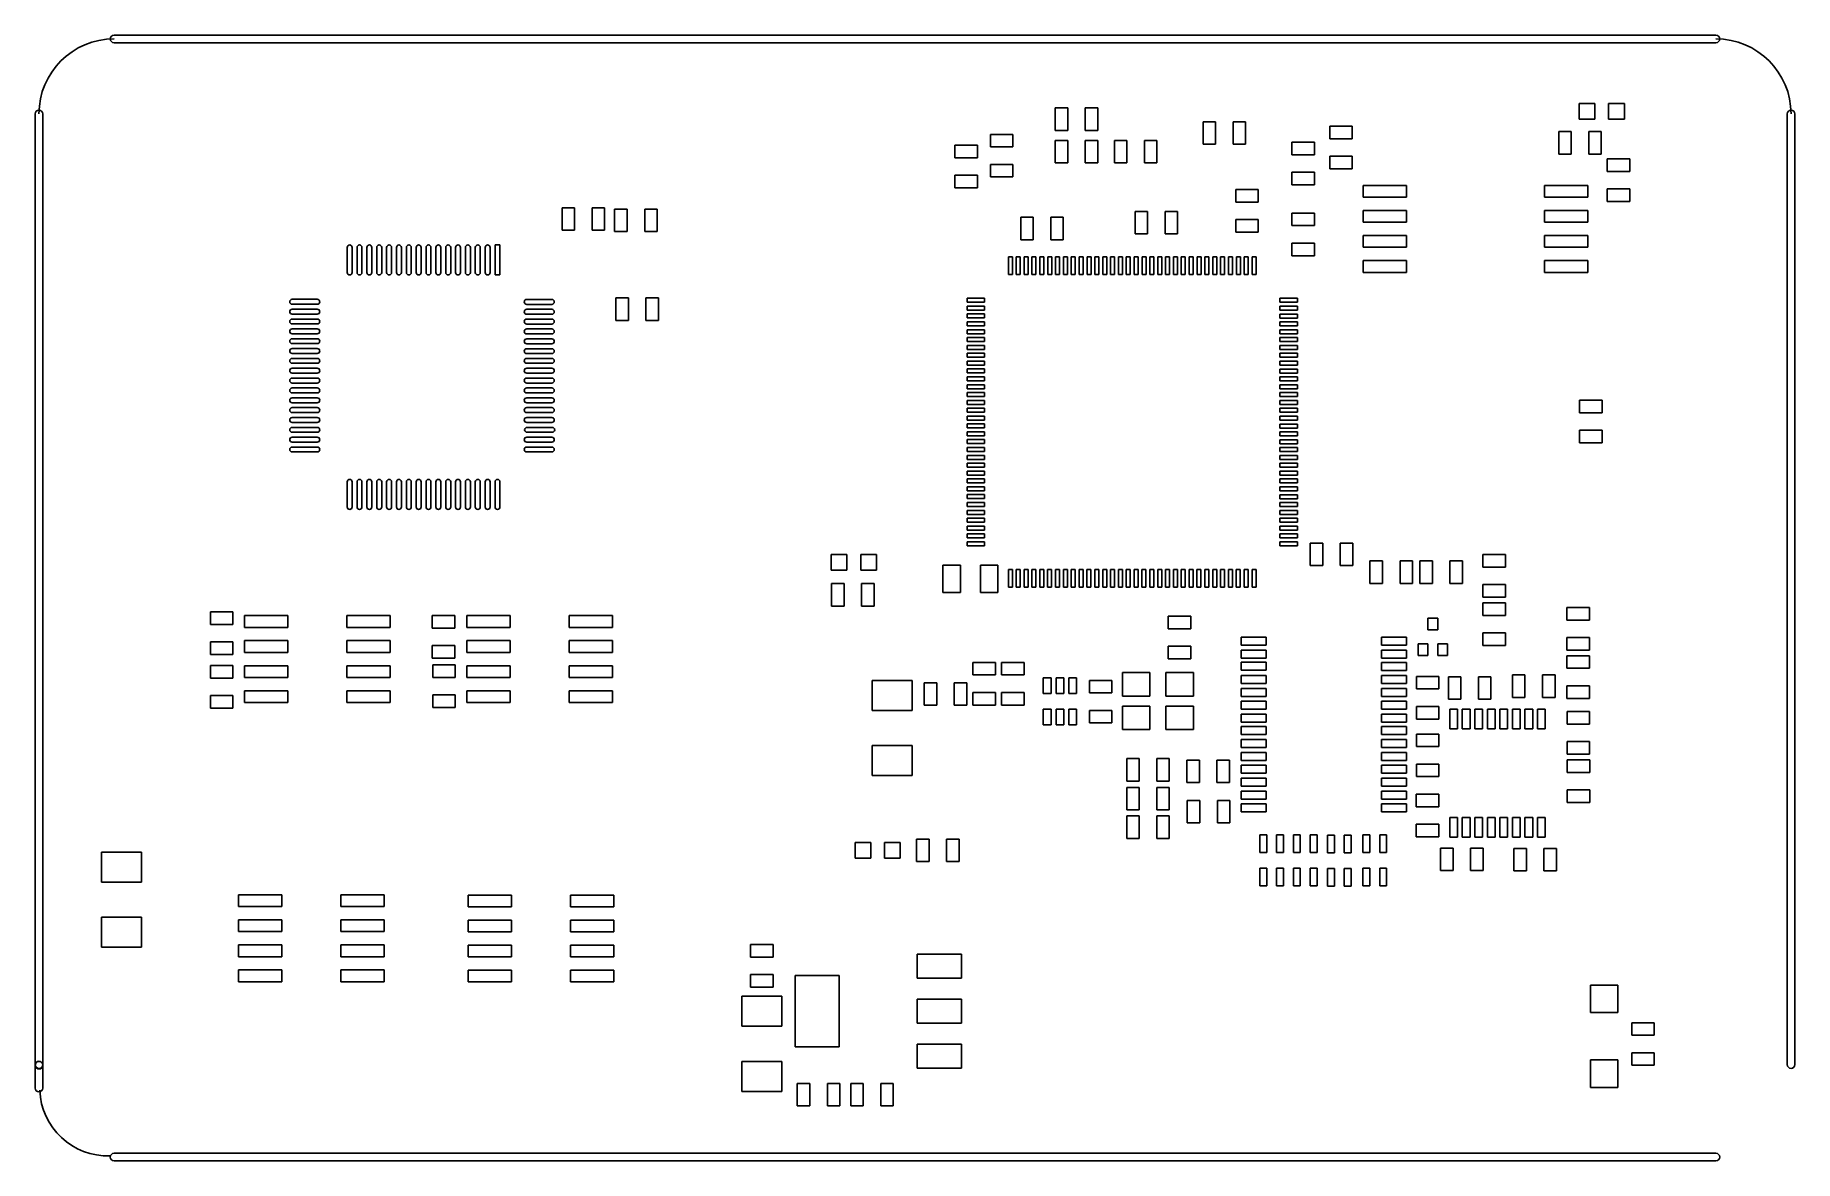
# Model space of a CAD drawing. Extents: x 32880 to 68030, y 27285 to 49782.
import ezdxf

# ---------------------------------------------------------------- set-up
doc = ezdxf.new("R2010")
doc.units = 0
doc.layers.add('BLACK', color=1, linetype='CONTINUOUS')

msp = doc.modelspace()

# ---------------------------------------------------------------- linework, layer by layer
at = {"layer": 'BLACK'}
for p, q in [((34455, 49782), (66455, 49782)), ((34455, 49632), (66455, 49632)), ((32880, 29207), (32880, 48207)), ((33030, 29207), (33030, 48207)), ((53506, 48328), (53256, 48328)), ((53256, 48328), (53256, 47878)), ((53506, 47878), (53506, 48328)), ((54106, 48328), (53856, 48328)), ((53856, 48328), (53856, 47878)), ((54106, 47878), (54106, 48328)), ((64035, 48418), (63721, 48418)), ((63721, 48418), (63721, 48104)), ((64035, 48104), (64035, 48418)), ((64625, 48418), (64311, 48418)), ((64311, 48418), (64311, 48104)), ((64625, 48104), (64625, 48418)), ((67880, 29207), (67880, 48207)), ((68030, 29207), (68030, 48207)), ((53256, 47878), (53506, 47878)), ((53856, 47878), (54106, 47878)), ((56209, 48052), (56209, 47602)), ((56459, 48052), (56209, 48052)), ((56459, 47602), (56459, 48052)), ((56809, 48052), (56809, 47602)), ((57059, 48052), (56809, 48052)), ((57059, 47602), (57059, 48052)), ((59190, 47961), (58740, 47961)), ((58740, 47961), (58740, 47711)), ((59190, 47711), (59190, 47961)), ((63565, 47856), (63315, 47856)), ((63315, 47856), (63315, 47406)), ((63565, 47406), (63565, 47856)), ((63721, 48104), (64035, 48104)), ((64165, 47856), (63915, 47856)), ((63915, 47856), (63915, 47406)), ((64165, 47406), (64165, 47856)), ((64311, 48104), (64625, 48104)), ((51701, 47583), (51251, 47583)), ((51251, 47583), (51251, 47333)), ((51701, 47333), (51701, 47583)), ((52410, 47800), (51960, 47800)), ((51960, 47800), (51960, 47550)), ((51960, 47550), (52410, 47550)), ((52410, 47550), (52410, 47800)), ((53506, 47678), (53256, 47678)), ((53256, 47678), (53256, 47228)), ((53506, 47228), (53506, 47678)), ((54106, 47678), (53856, 47678)), ((53856, 47678), (53856, 47228)), ((54106, 47228), (54106, 47678)), ((54437, 47678), (54437, 47228)), ((54687, 47678), (54437, 47678)), ((54687, 47228), (54687, 47678)), ((55037, 47678), (55037, 47228)), ((55287, 47678), (55037, 47678)), ((55287, 47228), (55287, 47678)), ((56209, 47602), (56459, 47602)), ((56809, 47602), (57059, 47602)), ((58434, 47642), (57984, 47642)), ((57984, 47642), (57984, 47392)), ((58434, 47392), (58434, 47642)), ((58740, 47711), (59190, 47711)), ((51251, 47333), (51701, 47333)), ((52410, 47200), (51960, 47200)), ((51960, 47200), (51960, 46950)), ((52410, 46950), (52410, 47200)), ((53256, 47228), (53506, 47228)), ((53856, 47228), (54106, 47228)), ((54437, 47228), (54687, 47228)), ((55037, 47228), (55287, 47228)), ((57984, 47392), (58434, 47392)), ((59190, 47361), (58740, 47361)), ((58740, 47361), (58740, 47111)), ((58740, 47111), (59190, 47111)), ((59190, 47111), (59190, 47361)), ((63315, 47406), (63565, 47406)), ((63915, 47406), (64165, 47406)), ((64733, 47308), (64283, 47308)), ((64283, 47308), (64283, 47058)), ((64733, 47058), (64733, 47308)), ((51701, 46983), (51251, 46983)), ((51251, 46983), (51251, 46733)), ((51701, 46733), (51701, 46983)), ((51960, 46950), (52410, 46950)), ((58434, 47042), (57984, 47042)), ((57984, 47042), (57984, 46792)), ((57984, 46792), (58434, 46792)), ((58434, 46792), (58434, 47042)), ((60272, 46778), (59406, 46778)), ((59406, 46778), (59406, 46542)), ((60272, 46542), (60272, 46778)), ((63894, 46778), (63028, 46778)), ((63028, 46778), (63028, 46542)), ((63894, 46542), (63894, 46778)), ((64283, 47058), (64733, 47058)), ((51251, 46733), (51701, 46733)), ((57312, 46697), (56862, 46697)), ((56862, 46697), (56862, 46447)), ((56862, 46447), (57312, 46447)), ((57312, 46447), (57312, 46697)), ((59406, 46542), (60272, 46542)), ((63028, 46542), (63894, 46542)), ((64733, 46708), (64283, 46708)), ((64283, 46708), (64283, 46458)), ((64283, 46458), (64733, 46458)), ((64733, 46458), (64733, 46708)), ((43405, 46332), (43405, 45882)), ((43655, 46332), (43405, 46332)), ((43655, 45882), (43655, 46332)), ((44005, 46332), (44005, 45882)), ((44255, 46332), (44005, 46332)), ((44255, 45882), (44255, 46332)), ((44705, 46307), (44455, 46307)), ((44455, 46307), (44455, 45857)), ((44705, 45857), (44705, 46307)), ((45305, 46307), (45055, 46307)), ((45055, 46307), (45055, 45857)), ((45305, 45857), (45305, 46307)), ((52567, 46143), (52567, 45693)), ((52817, 46143), (52567, 46143)), ((52817, 45693), (52817, 46143)), ((53167, 46143), (53167, 45693)), ((53417, 46143), (53167, 46143)), ((53417, 45693), (53417, 46143)), ((55101, 46261), (54851, 46261)), ((54851, 46261), (54851, 45811)), ((55101, 45811), (55101, 46261)), ((55701, 46261), (55451, 46261)), ((55451, 46261), (55451, 45811)), ((55701, 45811), (55701, 46261)), ((57312, 46097), (56862, 46097)), ((56862, 46097), (56862, 45847)), ((57312, 45847), (57312, 46097)), ((58434, 46225), (57984, 46225)), ((57984, 46225), (57984, 45975)), ((58434, 45975), (58434, 46225)), ((60272, 46278), (59406, 46278)), ((59406, 46278), (59406, 46042)), ((60272, 46042), (60272, 46278)), ((63894, 46278), (63028, 46278)), ((63028, 46278), (63028, 46042)), ((63894, 46042), (63894, 46278)), ((43405, 45882), (43655, 45882)), ((44005, 45882), (44255, 45882)), ((44455, 45857), (44705, 45857)), ((45055, 45857), (45305, 45857)), ((54851, 45811), (55101, 45811)), ((55451, 45811), (55701, 45811)), ((56862, 45847), (57312, 45847)), ((57984, 45975), (58434, 45975)), ((59406, 46042), (60272, 46042)), ((60272, 45778), (59406, 45778)), ((59406, 45778), (59406, 45542)), ((60272, 45542), (60272, 45778)), ((63028, 46042), (63894, 46042)), ((63894, 45778), (63028, 45778)), ((63028, 45778), (63028, 45542)), ((63894, 45542), (63894, 45778)), ((39113, 45038), (39113, 45540)), ((39211, 45038), (39211, 45540)), ((39310, 45038), (39310, 45540)), ((39408, 45038), (39408, 45540)), ((39507, 45038), (39507, 45540)), ((39605, 45038), (39605, 45540)), ((39704, 45038), (39704, 45540)), ((39802, 45038), (39802, 45540)), ((39901, 45038), (39901, 45540)), ((39999, 45038), (39999, 45540)), ((40097, 45038), (40097, 45540)), ((40195, 45038), (40195, 45540)), ((40294, 45038), (40294, 45540)), ((40392, 45038), (40392, 45540)), ((40491, 45038), (40491, 45540)), ((40589, 45038), (40589, 45540)), ((40688, 45038), (40688, 45540)), ((40786, 45038), (40786, 45540)), ((40885, 45038), (40885, 45540)), ((40983, 45038), (40983, 45540)), ((41082, 45038), (41082, 45540)), ((41180, 45038), (41180, 45540)), ((41278, 45038), (41278, 45540)), ((41376, 45038), (41376, 45540)), ((41475, 45038), (41475, 45540)), ((41573, 45038), (41573, 45540)), ((41672, 45038), (41672, 45540)), ((41770, 45038), (41770, 45540)), ((41869, 45038), (41869, 45540)), ((41967, 45038), (41967, 45540)), ((42164, 45589), (42066, 45589)), ((42066, 45589), (42066, 44989)), ((42164, 44989), (42164, 45589)), ((52401, 45350), (52321, 45350)), ((52321, 45350), (52321, 45000)), ((52401, 45000), (52401, 45350)), ((52558, 45350), (52478, 45350)), ((52478, 45350), (52478, 45000)), ((52558, 45000), (52558, 45350)), ((52567, 45693), (52817, 45693)), ((52715, 45350), (52635, 45350)), ((52635, 45350), (52635, 45000)), ((52715, 45000), (52715, 45350)), ((52872, 45350), (52792, 45350)), ((52792, 45350), (52792, 45000)), ((52872, 45000), (52872, 45350)), ((53029, 45350), (52949, 45350)), ((52949, 45350), (52949, 45000)), ((53029, 45000), (53029, 45350)), ((53186, 45350), (53106, 45350)), ((53106, 45350), (53106, 45000)), ((53167, 45693), (53417, 45693)), ((53186, 45000), (53186, 45350)), ((53343, 45350), (53263, 45350)), ((53263, 45350), (53263, 45000)), ((53343, 45000), (53343, 45350)), ((53500, 45350), (53420, 45350)), ((53420, 45350), (53420, 45000)), ((53500, 45000), (53500, 45350)), ((53657, 45350), (53577, 45350)), ((53577, 45350), (53577, 45000)), ((53657, 45000), (53657, 45350)), ((53814, 45350), (53734, 45350)), ((53734, 45350), (53734, 45000)), ((53814, 45000), (53814, 45350)), ((53971, 45350), (53891, 45350)), ((53891, 45350), (53891, 45000)), ((53971, 45000), (53971, 45350)), ((54128, 45350), (54048, 45350)), ((54048, 45350), (54048, 45000)), ((54128, 45000), (54128, 45350)), ((54285, 45350), (54205, 45350)), ((54205, 45350), (54205, 45000)), ((54285, 45000), (54285, 45350)), ((54442, 45350), (54362, 45350)), ((54362, 45350), (54362, 45000)), ((54442, 45000), (54442, 45350)), ((54599, 45350), (54519, 45350)), ((54519, 45350), (54519, 45000)), ((54599, 45000), (54599, 45350)), ((54756, 45350), (54676, 45350)), ((54676, 45350), (54676, 45000)), ((54756, 45000), (54756, 45350)), ((54913, 45350), (54833, 45350)), ((54833, 45350), (54833, 45000)), ((54913, 45000), (54913, 45350)), ((55070, 45350), (54990, 45350)), ((54990, 45350), (54990, 45000)), ((55070, 45000), (55070, 45350)), ((55227, 45350), (55147, 45350)), ((55147, 45350), (55147, 45000)), ((55227, 45000), (55227, 45350)), ((55384, 45350), (55304, 45350)), ((55304, 45350), (55304, 45000)), ((55384, 45000), (55384, 45350)), ((55541, 45350), (55461, 45350)), ((55461, 45350), (55461, 45000)), ((55541, 45000), (55541, 45350)), ((55698, 45350), (55618, 45350)), ((55618, 45350), (55618, 45000)), ((55698, 45000), (55698, 45350)), ((55855, 45350), (55775, 45350)), ((55775, 45350), (55775, 45000)), ((55855, 45000), (55855, 45350)), ((56012, 45350), (55932, 45350)), ((55932, 45350), (55932, 45000)), ((56012, 45000), (56012, 45350)), ((56169, 45350), (56089, 45350)), ((56089, 45350), (56089, 45000)), ((56169, 45000), (56169, 45350)), ((56326, 45350), (56246, 45350)), ((56246, 45350), (56246, 45000)), ((56326, 45000), (56326, 45350)), ((56483, 45350), (56403, 45350)), ((56403, 45350), (56403, 45000)), ((56483, 45000), (56483, 45350)), ((56640, 45350), (56560, 45350)), ((56560, 45350), (56560, 45000)), ((56640, 45000), (56640, 45350)), ((56797, 45350), (56717, 45350)), ((56717, 45350), (56717, 45000)), ((56797, 45000), (56797, 45350)), ((56954, 45350), (56874, 45350)), ((56874, 45350), (56874, 45000)), ((56954, 45000), (56954, 45350)), ((57111, 45350), (57031, 45350)), ((57031, 45350), (57031, 45000)), ((57111, 45000), (57111, 45350)), ((57268, 45350), (57188, 45350)), ((57188, 45350), (57188, 45000)), ((57268, 45000), (57268, 45350)), ((58434, 45625), (57984, 45625)), ((57984, 45625), (57984, 45375)), ((57984, 45375), (58434, 45375)), ((58434, 45375), (58434, 45625)), ((59406, 45542), (60272, 45542)), ((63028, 45542), (63894, 45542)), ((52321, 45000), (52401, 45000)), ((52478, 45000), (52558, 45000)), ((52635, 45000), (52715, 45000)), ((52792, 45000), (52872, 45000)), ((52949, 45000), (53029, 45000)), ((53106, 45000), (53186, 45000)), ((53263, 45000), (53343, 45000)), ((53420, 45000), (53500, 45000)), ((53577, 45000), (53657, 45000)), ((53734, 45000), (53814, 45000)), ((53891, 45000), (53971, 45000)), ((54048, 45000), (54128, 45000)), ((54205, 45000), (54285, 45000)), ((54362, 45000), (54442, 45000)), ((54519, 45000), (54599, 45000)), ((54676, 45000), (54756, 45000)), ((54833, 45000), (54913, 45000)), ((54990, 45000), (55070, 45000)), ((55147, 45000), (55227, 45000)), ((55304, 45000), (55384, 45000)), ((55461, 45000), (55541, 45000)), ((55618, 45000), (55698, 45000)), ((55775, 45000), (55855, 45000)), ((55932, 45000), (56012, 45000)), ((56089, 45000), (56169, 45000)), ((56246, 45000), (56326, 45000)), ((56403, 45000), (56483, 45000)), ((56560, 45000), (56640, 45000)), ((56717, 45000), (56797, 45000)), ((56874, 45000), (56954, 45000)), ((57031, 45000), (57111, 45000)), ((57188, 45000), (57268, 45000)), ((60272, 45278), (59406, 45278)), ((59406, 45278), (59406, 45042)), ((59406, 45042), (60272, 45042)), ((60272, 45042), (60272, 45278)), ((63894, 45278), (63028, 45278)), ((63028, 45278), (63028, 45042)), ((63028, 45042), (63894, 45042)), ((63894, 45042), (63894, 45278)), ((42066, 44989), (42164, 44989)), ((38515, 44503), (38013, 44503)), ((38515, 44405), (38013, 44405)), ((38515, 44306), (38013, 44306)), ((43201, 44500), (42699, 44500)), ((43201, 44402), (42699, 44402)), ((43201, 44303), (42699, 44303)), ((44480, 44532), (44480, 44082)), ((44730, 44532), (44480, 44532)), ((44730, 44082), (44730, 44532)), ((45080, 44532), (45080, 44082)), ((45330, 44532), (45080, 44532)), ((45330, 44082), (45330, 44532)), ((51844, 44524), (51494, 44524)), ((51494, 44524), (51494, 44444)), ((51494, 44444), (51844, 44444)), ((51844, 44367), (51494, 44367)), ((51494, 44367), (51494, 44287)), ((51844, 44444), (51844, 44524)), ((51844, 44287), (51844, 44367)), ((58094, 44523), (57744, 44523)), ((57744, 44523), (57744, 44443)), ((57744, 44443), (58094, 44443)), ((58094, 44366), (57744, 44366)), ((57744, 44366), (57744, 44286)), ((58094, 44443), (58094, 44523)), ((58094, 44286), (58094, 44366)), ((38515, 44208), (38013, 44208)), ((38515, 44109), (38013, 44109)), ((38515, 44011), (38013, 44011)), ((43201, 44205), (42699, 44205)), ((43201, 44107), (42699, 44107)), ((43201, 44009), (42699, 44009)), ((44480, 44082), (44730, 44082)), ((45080, 44082), (45330, 44082)), ((51494, 44287), (51844, 44287)), ((51844, 44210), (51494, 44210)), ((51494, 44210), (51494, 44130)), ((51494, 44130), (51844, 44130)), ((51844, 44053), (51494, 44053)), ((51494, 44053), (51494, 43973)), ((51494, 43973), (51844, 43973)), ((51844, 44130), (51844, 44210)), ((51844, 43973), (51844, 44053)), ((57744, 44286), (58094, 44286)), ((58094, 44209), (57744, 44209)), ((57744, 44209), (57744, 44129)), ((57744, 44129), (58094, 44129)), ((58094, 44052), (57744, 44052)), ((57744, 44052), (57744, 43972)), ((57744, 43972), (58094, 43972)), ((58094, 44129), (58094, 44209)), ((58094, 43972), (58094, 44052)), ((38515, 43912), (38013, 43912)), ((38515, 43814), (38013, 43814)), ((38515, 43715), (38013, 43715)), ((38515, 43617), (38013, 43617)), ((43201, 43910), (42699, 43910)), ((43201, 43812), (42699, 43812)), ((43201, 43713), (42699, 43713)), ((43201, 43615), (42699, 43615)), ((51844, 43896), (51494, 43896)), ((51494, 43896), (51494, 43816)), ((51494, 43816), (51844, 43816)), ((51844, 43739), (51494, 43739)), ((51494, 43739), (51494, 43659)), ((51494, 43659), (51844, 43659)), ((51844, 43816), (51844, 43896)), ((51844, 43659), (51844, 43739)), ((58094, 43895), (57744, 43895)), ((57744, 43895), (57744, 43815)), ((57744, 43815), (58094, 43815)), ((58094, 43738), (57744, 43738)), ((57744, 43738), (57744, 43658)), ((57744, 43658), (58094, 43658)), ((58094, 43815), (58094, 43895)), ((58094, 43658), (58094, 43738)), ((38515, 43519), (38013, 43519)), ((38515, 43421), (38013, 43421)), ((38515, 43322), (38013, 43322)), ((43201, 43516), (42699, 43516)), ((43201, 43418), (42699, 43418)), ((43201, 43322), (42699, 43322)), ((51844, 43582), (51494, 43582)), ((51494, 43582), (51494, 43502)), ((51494, 43502), (51844, 43502)), ((51844, 43425), (51494, 43425)), ((51494, 43425), (51494, 43345)), ((51494, 43345), (51844, 43345)), ((51844, 43268), (51494, 43268)), ((51494, 43268), (51494, 43188)), ((51844, 43502), (51844, 43582)), ((51844, 43345), (51844, 43425)), ((51844, 43188), (51844, 43268)), ((58094, 43581), (57744, 43581)), ((57744, 43581), (57744, 43501)), ((57744, 43501), (58094, 43501)), ((58094, 43424), (57744, 43424)), ((57744, 43424), (57744, 43344)), ((57744, 43344), (58094, 43344)), ((58094, 43267), (57744, 43267)), ((57744, 43267), (57744, 43187)), ((58094, 43501), (58094, 43581)), ((58094, 43344), (58094, 43424)), ((58094, 43187), (58094, 43267)), ((38515, 43224), (38013, 43224)), ((38515, 43125), (38013, 43125)), ((38515, 43027), (38013, 43027)), ((38515, 42928), (38013, 42928)), ((43201, 43224), (42699, 43224)), ((43201, 43125), (42699, 43125)), ((43201, 43027), (42699, 43027)), ((43201, 42928), (42699, 42928)), ((51494, 43188), (51844, 43188)), ((51844, 43111), (51494, 43111)), ((51494, 43111), (51494, 43031)), ((51494, 43031), (51844, 43031)), ((51844, 42954), (51494, 42954)), ((51494, 42954), (51494, 42874)), ((51844, 43031), (51844, 43111)), ((51844, 42874), (51844, 42954)), ((57744, 43187), (58094, 43187)), ((58094, 43110), (57744, 43110)), ((57744, 43110), (57744, 43030)), ((57744, 43030), (58094, 43030)), ((58094, 42953), (57744, 42953)), ((57744, 42953), (57744, 42873)), ((58094, 43030), (58094, 43110)), ((58094, 42873), (58094, 42953)), ((38515, 42830), (38013, 42830)), ((38515, 42731), (38013, 42731)), ((38515, 42633), (38013, 42633)), ((38515, 42534), (38013, 42534)), ((43201, 42830), (42699, 42830)), ((43201, 42731), (42699, 42731)), ((43201, 42633), (42699, 42633)), ((43201, 42534), (42699, 42534)), ((51494, 42874), (51844, 42874)), ((51844, 42797), (51494, 42797)), ((51494, 42797), (51494, 42717)), ((51494, 42717), (51844, 42717)), ((51844, 42640), (51494, 42640)), ((51494, 42640), (51494, 42560)), ((51494, 42560), (51844, 42560)), ((51844, 42717), (51844, 42797)), ((51844, 42560), (51844, 42640)), ((57744, 42873), (58094, 42873)), ((58094, 42796), (57744, 42796)), ((57744, 42796), (57744, 42716)), ((57744, 42716), (58094, 42716)), ((58094, 42639), (57744, 42639)), ((57744, 42639), (57744, 42559)), ((57744, 42559), (58094, 42559)), ((58094, 42716), (58094, 42796)), ((58094, 42559), (58094, 42639)), ((38515, 42436), (38013, 42436)), ((38515, 42338), (38013, 42338)), ((38515, 42240), (38013, 42240)), ((43201, 42436), (42699, 42436)), ((43201, 42338), (42699, 42338)), ((43201, 42240), (42699, 42240)), ((51844, 42483), (51494, 42483)), ((51494, 42483), (51494, 42403)), ((51494, 42403), (51844, 42403)), ((51844, 42326), (51494, 42326)), ((51494, 42326), (51494, 42246)), ((51494, 42246), (51844, 42246)), ((51844, 42403), (51844, 42483)), ((51844, 42246), (51844, 42326)), ((58094, 42482), (57744, 42482)), ((57744, 42482), (57744, 42402)), ((57744, 42402), (58094, 42402)), ((58094, 42325), (57744, 42325)), ((57744, 42325), (57744, 42245)), ((57744, 42245), (58094, 42245)), ((58094, 42402), (58094, 42482)), ((58094, 42245), (58094, 42325)), ((64182, 42485), (63732, 42485)), ((63732, 42485), (63732, 42235)), ((63732, 42235), (64182, 42235)), ((64182, 42235), (64182, 42485)), ((38515, 42141), (38013, 42141)), ((38515, 42043), (38013, 42043)), ((38515, 41944), (38013, 41944)), ((38515, 41846), (38013, 41846)), ((43201, 42141), (42699, 42141)), ((43201, 42043), (42699, 42043)), ((43208, 41944), (42706, 41944)), ((43208, 41846), (42706, 41846)), ((51844, 42169), (51494, 42169)), ((51494, 42169), (51494, 42089)), ((51494, 42089), (51844, 42089)), ((51844, 42012), (51494, 42012)), ((51494, 42012), (51494, 41932)), ((51494, 41932), (51844, 41932)), ((51844, 41855), (51494, 41855)), ((51494, 41855), (51494, 41775)), ((51844, 42089), (51844, 42169)), ((51844, 41932), (51844, 42012)), ((51844, 41775), (51844, 41855)), ((58094, 42168), (57744, 42168)), ((57744, 42168), (57744, 42088)), ((57744, 42088), (58094, 42088)), ((58094, 42011), (57744, 42011)), ((57744, 42011), (57744, 41931)), ((57744, 41931), (58094, 41931)), ((58094, 41854), (57744, 41854)), ((57744, 41854), (57744, 41774)), ((58094, 42088), (58094, 42168)), ((58094, 41931), (58094, 42011)), ((58094, 41774), (58094, 41854)), ((64182, 41885), (63732, 41885)), ((63732, 41885), (63732, 41635)), ((64182, 41635), (64182, 41885)), ((38515, 41747), (38013, 41747)), ((38515, 41649), (38013, 41649)), ((38515, 41550), (38013, 41550)), ((43201, 41747), (42699, 41747)), ((43201, 41649), (42699, 41649)), ((43201, 41550), (42699, 41550)), ((51494, 41775), (51844, 41775)), ((51844, 41698), (51494, 41698)), ((51494, 41698), (51494, 41618)), ((51494, 41618), (51844, 41618)), ((51844, 41541), (51494, 41541)), ((51494, 41541), (51494, 41461)), ((51844, 41618), (51844, 41698)), ((51844, 41461), (51844, 41541)), ((57744, 41774), (58094, 41774)), ((58094, 41697), (57744, 41697)), ((57744, 41697), (57744, 41617)), ((57744, 41617), (58094, 41617)), ((58094, 41540), (57744, 41540)), ((57744, 41540), (57744, 41460)), ((58094, 41617), (58094, 41697)), ((58094, 41460), (58094, 41540)), ((63732, 41635), (64182, 41635)), ((38515, 41452), (38013, 41452)), ((43201, 41452), (42699, 41452)), ((51494, 41461), (51844, 41461)), ((51844, 41384), (51494, 41384)), ((51494, 41384), (51494, 41304)), ((51494, 41304), (51844, 41304)), ((51844, 41227), (51494, 41227)), ((51494, 41227), (51494, 41147)), ((51494, 41147), (51844, 41147)), ((51844, 41304), (51844, 41384)), ((51844, 41147), (51844, 41227)), ((57744, 41460), (58094, 41460)), ((58094, 41383), (57744, 41383)), ((57744, 41383), (57744, 41303)), ((57744, 41303), (58094, 41303)), ((58094, 41226), (57744, 41226)), ((57744, 41226), (57744, 41146)), ((57744, 41146), (58094, 41146)), ((58094, 41303), (58094, 41383)), ((58094, 41146), (58094, 41226)), ((39113, 40352), (39113, 40854)), ((39211, 40352), (39211, 40854)), ((39310, 40352), (39310, 40854)), ((39408, 40352), (39408, 40854)), ((39507, 40352), (39507, 40854)), ((39605, 40352), (39605, 40854)), ((39704, 40352), (39704, 40854)), ((39802, 40352), (39802, 40854)), ((39901, 40352), (39901, 40854)), ((39999, 40352), (39999, 40854)), ((40097, 40352), (40097, 40854)), ((40195, 40352), (40195, 40854)), ((40294, 40352), (40294, 40854)), ((40392, 40352), (40392, 40854)), ((40491, 40352), (40491, 40854)), ((40589, 40352), (40589, 40854)), ((40688, 40352), (40688, 40854)), ((40786, 40352), (40786, 40854)), ((40885, 40352), (40885, 40854)), ((40983, 40352), (40983, 40854)), ((41082, 40352), (41082, 40854)), ((41180, 40352), (41180, 40854)), ((41278, 40352), (41278, 40854)), ((41376, 40352), (41376, 40854)), ((41475, 40352), (41475, 40854)), ((41573, 40352), (41573, 40854)), ((41672, 40352), (41672, 40854)), ((41770, 40352), (41770, 40854)), ((41869, 40352), (41869, 40854)), ((41967, 40352), (41967, 40854)), ((42066, 40352), (42066, 40854)), ((42164, 40352), (42164, 40854)), ((51844, 41070), (51494, 41070)), ((51494, 41070), (51494, 40990)), ((51494, 40990), (51844, 40990)), ((51844, 40913), (51494, 40913)), ((51494, 40913), (51494, 40833)), ((51494, 40833), (51844, 40833)), ((51844, 40990), (51844, 41070)), ((51844, 40833), (51844, 40913)), ((58094, 41069), (57744, 41069)), ((57744, 41069), (57744, 40989)), ((57744, 40989), (58094, 40989)), ((58094, 40912), (57744, 40912)), ((57744, 40912), (57744, 40832)), ((57744, 40832), (58094, 40832)), ((58094, 40989), (58094, 41069)), ((58094, 40832), (58094, 40912)), ((51844, 40756), (51494, 40756)), ((51494, 40756), (51494, 40676)), ((51494, 40676), (51844, 40676)), ((51844, 40599), (51494, 40599)), ((51494, 40599), (51494, 40519)), ((51494, 40519), (51844, 40519)), ((51844, 40442), (51494, 40442)), ((51494, 40442), (51494, 40362)), ((51844, 40676), (51844, 40756)), ((51844, 40519), (51844, 40599)), ((51844, 40362), (51844, 40442)), ((58094, 40755), (57744, 40755)), ((57744, 40755), (57744, 40675)), ((57744, 40675), (58094, 40675)), ((58094, 40598), (57744, 40598)), ((57744, 40598), (57744, 40518)), ((57744, 40518), (58094, 40518)), ((58094, 40441), (57744, 40441)), ((57744, 40441), (57744, 40361)), ((58094, 40675), (58094, 40755)), ((58094, 40518), (58094, 40598)), ((58094, 40361), (58094, 40441)), ((51494, 40362), (51844, 40362)), ((51844, 40285), (51494, 40285)), ((51494, 40285), (51494, 40205)), ((51494, 40205), (51844, 40205)), ((51844, 40128), (51494, 40128)), ((51494, 40128), (51494, 40048)), ((51844, 40205), (51844, 40285)), ((51844, 40048), (51844, 40128)), ((57744, 40361), (58094, 40361)), ((58094, 40284), (57744, 40284)), ((57744, 40284), (57744, 40204)), ((57744, 40204), (58094, 40204)), ((58094, 40127), (57744, 40127)), ((57744, 40127), (57744, 40047)), ((58094, 40204), (58094, 40284)), ((58094, 40047), (58094, 40127)), ((51494, 40048), (51844, 40048)), ((51844, 39971), (51494, 39971)), ((51494, 39971), (51494, 39891)), ((51494, 39891), (51844, 39891)), ((51844, 39814), (51494, 39814)), ((51494, 39814), (51494, 39734)), ((51494, 39734), (51844, 39734)), ((51844, 39891), (51844, 39971)), ((51844, 39734), (51844, 39814)), ((57744, 40047), (58094, 40047)), ((58094, 39970), (57744, 39970)), ((57744, 39970), (57744, 39890)), ((57744, 39890), (58094, 39890)), ((58094, 39813), (57744, 39813)), ((57744, 39813), (57744, 39733)), ((57744, 39733), (58094, 39733)), ((58094, 39890), (58094, 39970)), ((58094, 39733), (58094, 39813)), ((48780, 39402), (48780, 39088)), ((49094, 39402), (48780, 39402)), ((49094, 39088), (49094, 39402)), ((49370, 39402), (49370, 39088)), ((49684, 39402), (49370, 39402)), ((49684, 39088), (49684, 39402)), ((51844, 39657), (51494, 39657)), ((51494, 39657), (51494, 39577)), ((51494, 39577), (51844, 39577)), ((51844, 39577), (51844, 39657)), ((58094, 39656), (57744, 39656)), ((57744, 39656), (57744, 39576)), ((57744, 39576), (58094, 39576)), ((58094, 39576), (58094, 39656)), ((58351, 39631), (58351, 39181)), ((58601, 39631), (58351, 39631)), ((58601, 39181), (58601, 39631)), ((58951, 39631), (58951, 39181)), ((59201, 39631), (58951, 39631)), ((59201, 39181), (59201, 39631)), ((62250, 39402), (61800, 39402)), ((61800, 39402), (61800, 39152)), ((62250, 39152), (62250, 39402)), ((48780, 39088), (49094, 39088)), ((49370, 39088), (49684, 39088)), ((51363, 39193), (51013, 39193)), ((51013, 39193), (51013, 38643)), ((51363, 38643), (51363, 39193)), ((52113, 39193), (51763, 39193)), ((51763, 39193), (51763, 38643)), ((52113, 38643), (52113, 39193)), ((52400, 39100), (52320, 39100)), ((52320, 39100), (52320, 38750)), ((52400, 38750), (52400, 39100)), ((52557, 39100), (52477, 39100)), ((52477, 39100), (52477, 38750)), ((52557, 38750), (52557, 39100)), ((52714, 39100), (52634, 39100)), ((52634, 39100), (52634, 38750)), ((52714, 38750), (52714, 39100)), ((52871, 39100), (52791, 39100)), ((52791, 39100), (52791, 38750)), ((52871, 38750), (52871, 39100)), ((53028, 39100), (52948, 39100)), ((52948, 39100), (52948, 38750)), ((53028, 38750), (53028, 39100)), ((53185, 39100), (53105, 39100)), ((53105, 39100), (53105, 38750)), ((53185, 38750), (53185, 39100)), ((53342, 39100), (53262, 39100)), ((53262, 39100), (53262, 38750)), ((53342, 38750), (53342, 39100)), ((53499, 39100), (53419, 39100)), ((53419, 39100), (53419, 38750)), ((53499, 38750), (53499, 39100)), ((53656, 39100), (53576, 39100)), ((53576, 39100), (53576, 38750)), ((53656, 38750), (53656, 39100)), ((53813, 39100), (53733, 39100)), ((53733, 39100), (53733, 38750)), ((53813, 38750), (53813, 39100)), ((53970, 39100), (53890, 39100)), ((53890, 39100), (53890, 38750)), ((53970, 38750), (53970, 39100)), ((54127, 39100), (54047, 39100)), ((54047, 39100), (54047, 38750)), ((54127, 38750), (54127, 39100)), ((54284, 39100), (54204, 39100)), ((54204, 39100), (54204, 38750)), ((54284, 38750), (54284, 39100)), ((54441, 39100), (54361, 39100)), ((54361, 39100), (54361, 38750)), ((54441, 38750), (54441, 39100)), ((54598, 39100), (54518, 39100)), ((54518, 39100), (54518, 38750)), ((54598, 38750), (54598, 39100)), ((54755, 39100), (54675, 39100)), ((54675, 39100), (54675, 38750)), ((54755, 38750), (54755, 39100)), ((54912, 39100), (54832, 39100)), ((54832, 39100), (54832, 38750)), ((54912, 38750), (54912, 39100)), ((55069, 39100), (54989, 39100)), ((54989, 39100), (54989, 38750)), ((55069, 38750), (55069, 39100)), ((55226, 39100), (55146, 39100)), ((55146, 39100), (55146, 38750)), ((55226, 38750), (55226, 39100)), ((55383, 39100), (55303, 39100)), ((55303, 39100), (55303, 38750)), ((55383, 38750), (55383, 39100)), ((55540, 39100), (55460, 39100)), ((55460, 39100), (55460, 38750)), ((55540, 38750), (55540, 39100)), ((55697, 39100), (55617, 39100)), ((55617, 39100), (55617, 38750)), ((55697, 38750), (55697, 39100)), ((55854, 39100), (55774, 39100)), ((55774, 39100), (55774, 38750)), ((55854, 38750), (55854, 39100)), ((56011, 39100), (55931, 39100)), ((55931, 39100), (55931, 38750)), ((56011, 38750), (56011, 39100)), ((56168, 39100), (56088, 39100)), ((56088, 39100), (56088, 38750)), ((56168, 38750), (56168, 39100)), ((56325, 39100), (56245, 39100)), ((56245, 39100), (56245, 38750)), ((56325, 38750), (56325, 39100)), ((56482, 39100), (56402, 39100)), ((56402, 39100), (56402, 38750)), ((56482, 38750), (56482, 39100)), ((56639, 39100), (56559, 39100)), ((56559, 39100), (56559, 38750)), ((56639, 38750), (56639, 39100)), ((56796, 39100), (56716, 39100)), ((56716, 39100), (56716, 38750)), ((56796, 38750), (56796, 39100)), ((56953, 39100), (56873, 39100)), ((56873, 39100), (56873, 38750)), ((56953, 38750), (56953, 39100)), ((57110, 39100), (57030, 39100)), ((57030, 39100), (57030, 38750)), ((57110, 38750), (57110, 39100)), ((57267, 39100), (57187, 39100)), ((57187, 39100), (57187, 38750)), ((57267, 38750), (57267, 39100)), ((58351, 39181), (58601, 39181)), ((58951, 39181), (59201, 39181)), ((59794, 39273), (59544, 39273)), ((59544, 39273), (59544, 38823)), ((59794, 38823), (59794, 39273)), ((60394, 39273), (60144, 39273)), ((60144, 39273), (60144, 38823)), ((60394, 38823), (60394, 39273)), ((60790, 39273), (60540, 39273)), ((60540, 39273), (60540, 38823)), ((60790, 38823), (60790, 39273)), ((61390, 39273), (61140, 39273)), ((61140, 39273), (61140, 38823)), ((61390, 38823), (61390, 39273)), ((61800, 39152), (62250, 39152)), ((48788, 38820), (48788, 38370)), ((49038, 38820), (48788, 38820)), ((49038, 38370), (49038, 38820)), ((49388, 38820), (49388, 38370)), ((49638, 38820), (49388, 38820)), ((49638, 38370), (49638, 38820)), ((52320, 38750), (52400, 38750)), ((52477, 38750), (52557, 38750)), ((52634, 38750), (52714, 38750)), ((52791, 38750), (52871, 38750)), ((52948, 38750), (53028, 38750)), ((53105, 38750), (53185, 38750)), ((53262, 38750), (53342, 38750)), ((53419, 38750), (53499, 38750)), ((53576, 38750), (53656, 38750)), ((53733, 38750), (53813, 38750)), ((53890, 38750), (53970, 38750)), ((54047, 38750), (54127, 38750)), ((54204, 38750), (54284, 38750)), ((54361, 38750), (54441, 38750)), ((54518, 38750), (54598, 38750)), ((54675, 38750), (54755, 38750)), ((54832, 38750), (54912, 38750)), ((54989, 38750), (55069, 38750)), ((55146, 38750), (55226, 38750)), ((55303, 38750), (55383, 38750)), ((55460, 38750), (55540, 38750)), ((55617, 38750), (55697, 38750)), ((55774, 38750), (55854, 38750)), ((55931, 38750), (56011, 38750)), ((56088, 38750), (56168, 38750)), ((56245, 38750), (56325, 38750)), ((56402, 38750), (56482, 38750)), ((56559, 38750), (56639, 38750)), ((56716, 38750), (56796, 38750)), ((56873, 38750), (56953, 38750)), ((57030, 38750), (57110, 38750)), ((57187, 38750), (57267, 38750)), ((59544, 38823), (59794, 38823)), ((60144, 38823), (60394, 38823)), ((60540, 38823), (60790, 38823)), ((61140, 38823), (61390, 38823)), ((62250, 38802), (61800, 38802)), ((61800, 38802), (61800, 38552)), ((62250, 38552), (62250, 38802)), ((48788, 38370), (49038, 38370)), ((49388, 38370), (49638, 38370)), ((51013, 38643), (51363, 38643)), ((51763, 38643), (52113, 38643)), ((61800, 38552), (62250, 38552)), ((62250, 38434), (61800, 38434)), ((61800, 38434), (61800, 38184)), ((62250, 38184), (62250, 38434)), ((63929, 38343), (63479, 38343)), ((63479, 38343), (63479, 38093)), ((63929, 38093), (63929, 38343)), ((36830, 38257), (36380, 38257)), ((36380, 38257), (36380, 38007)), ((36380, 38007), (36830, 38007)), ((36830, 38007), (36830, 38257)), ((37927, 38181), (37061, 38181)), ((37061, 38181), (37061, 37945)), ((37927, 37945), (37927, 38181)), ((39973, 38181), (39107, 38181)), ((39107, 38181), (39107, 37945)), ((39973, 37945), (39973, 38181)), ((41263, 38183), (40813, 38183)), ((40813, 38183), (40813, 37933)), ((41263, 37933), (41263, 38183)), ((42369, 38181), (41503, 38181)), ((41503, 38181), (41503, 37945)), ((42369, 37945), (42369, 38181)), ((44415, 38181), (43549, 38181)), ((43549, 38181), (43549, 37945)), ((44415, 37945), (44415, 38181)), ((55965, 38170), (55515, 38170)), ((55515, 38170), (55515, 37920)), ((55965, 37920), (55965, 38170)), ((60701, 38130), (60701, 37894)), ((60897, 38130), (60701, 38130)), ((60897, 37894), (60897, 38130)), ((61800, 38184), (62250, 38184)), ((63479, 38093), (63929, 38093)), ((36830, 37657), (36380, 37657)), ((36380, 37657), (36380, 37407)), ((36830, 37407), (36830, 37657)), ((37061, 37945), (37927, 37945)), ((37927, 37681), (37061, 37681)), ((37061, 37681), (37061, 37445)), ((37927, 37445), (37927, 37681)), ((39107, 37945), (39973, 37945)), ((39973, 37681), (39107, 37681)), ((39107, 37681), (39107, 37445)), ((39973, 37445), (39973, 37681)), ((40813, 37933), (41263, 37933)), ((41503, 37945), (42369, 37945)), ((42369, 37681), (41503, 37681)), ((41503, 37681), (41503, 37445)), ((42369, 37445), (42369, 37681)), ((43549, 37945), (44415, 37945)), ((44415, 37681), (43549, 37681)), ((43549, 37681), (43549, 37445)), ((44415, 37445), (44415, 37681)), ((55515, 37920), (55965, 37920)), ((57472, 37753), (56972, 37753)), ((56972, 37753), (56972, 37593)), ((57472, 37593), (57472, 37753)), ((60272, 37753), (59772, 37753)), ((59772, 37753), (59772, 37593)), ((60272, 37593), (60272, 37753)), ((60505, 37620), (60505, 37384)), ((60701, 37620), (60505, 37620)), ((60701, 37894), (60897, 37894)), ((60701, 37384), (60701, 37620)), ((60897, 37620), (60897, 37384)), ((61093, 37620), (60897, 37620)), ((61093, 37384), (61093, 37620)), ((62250, 37834), (61800, 37834)), ((61800, 37834), (61800, 37584)), ((62250, 37584), (62250, 37834)), ((63929, 37743), (63479, 37743)), ((63479, 37743), (63479, 37493)), ((63929, 37493), (63929, 37743)), ((36380, 37407), (36830, 37407)), ((37061, 37445), (37927, 37445)), ((39107, 37445), (39973, 37445)), ((41263, 37583), (40813, 37583)), ((40813, 37583), (40813, 37333)), ((40813, 37333), (41263, 37333)), ((41263, 37333), (41263, 37583)), ((41503, 37445), (42369, 37445)), ((43549, 37445), (44415, 37445)), ((55965, 37570), (55515, 37570)), ((55515, 37570), (55515, 37320)), ((55515, 37320), (55965, 37320)), ((55965, 37320), (55965, 37570)), ((56972, 37593), (57472, 37593)), ((57472, 37493), (56972, 37493)), ((56972, 37493), (56972, 37333)), ((56972, 37333), (57472, 37333)), ((57472, 37333), (57472, 37493)), ((59772, 37593), (60272, 37593)), ((60272, 37493), (59772, 37493)), ((59772, 37493), (59772, 37333)), ((59772, 37333), (60272, 37333)), ((60272, 37333), (60272, 37493)), ((60505, 37384), (60701, 37384)), ((60897, 37384), (61093, 37384)), ((61800, 37584), (62250, 37584)), ((63479, 37493), (63929, 37493)), ((63929, 37378), (63479, 37378)), ((63479, 37378), (63479, 37128)), ((63929, 37128), (63929, 37378)), ((36830, 37182), (36380, 37182)), ((36380, 37182), (36380, 36932)), ((36380, 36932), (36830, 36932)), ((36830, 36932), (36830, 37182)), ((37927, 37181), (37061, 37181)), ((37061, 37181), (37061, 36945)), ((37061, 36945), (37927, 36945)), ((37927, 36945), (37927, 37181)), ((39973, 37181), (39107, 37181)), ((39107, 37181), (39107, 36945)), ((39107, 36945), (39973, 36945)), ((39973, 36945), (39973, 37181)), ((41271, 37195), (40821, 37195)), ((40821, 37195), (40821, 36945)), ((40821, 36945), (41271, 36945)), ((41271, 36945), (41271, 37195)), ((42369, 37181), (41503, 37181)), ((41503, 37181), (41503, 36945)), ((41503, 36945), (42369, 36945)), ((42369, 36945), (42369, 37181)), ((44415, 37181), (43549, 37181)), ((43549, 37181), (43549, 36945)), ((43549, 36945), (44415, 36945)), ((44415, 36945), (44415, 37181)), ((52060, 37245), (51610, 37245)), ((51610, 37245), (51610, 36995)), ((51610, 36995), (52060, 36995)), ((52060, 36995), (52060, 37245)), ((52634, 37245), (52184, 37245)), ((52184, 37245), (52184, 36995)), ((52184, 36995), (52634, 36995)), ((52634, 36995), (52634, 37245)), ((53173, 36940), (53017, 36940)), ((53017, 36940), (53017, 36626)), ((53173, 36626), (53173, 36940)), ((53428, 36940), (53272, 36940)), ((53272, 36940), (53272, 36626)), ((53428, 36626), (53428, 36940)), ((53683, 36940), (53527, 36940)), ((53527, 36940), (53527, 36626)), ((53683, 36626), (53683, 36940)), ((55149, 37044), (54599, 37044)), ((54599, 37044), (54599, 36572)), ((55149, 36572), (55149, 37044)), ((56015, 37044), (55465, 37044)), ((55465, 37044), (55465, 36572)), ((56015, 36572), (56015, 37044)), ((57472, 37253), (56972, 37253)), ((56972, 37253), (56972, 37093)), ((56972, 37093), (57472, 37093)), ((57472, 36983), (56972, 36983)), ((56972, 36983), (56972, 36823)), ((57472, 37093), (57472, 37253)), ((57472, 36823), (57472, 36983)), ((60272, 37243), (59772, 37243)), ((59772, 37243), (59772, 37083)), ((59772, 37083), (60272, 37083)), ((60272, 36983), (59772, 36983)), ((59772, 36983), (59772, 36823)), ((60272, 37083), (60272, 37243)), ((60272, 36823), (60272, 36983)), ((60922, 36965), (60472, 36965)), ((60472, 36965), (60472, 36715)), ((60922, 36715), (60922, 36965)), ((61361, 36961), (61111, 36961)), ((61111, 36961), (61111, 36511)), ((61361, 36511), (61361, 36961)), ((61961, 36961), (61711, 36961)), ((61711, 36961), (61711, 36511)), ((61961, 36511), (61961, 36961)), ((62390, 36997), (62390, 36547)), ((62640, 36997), (62390, 36997)), ((62640, 36547), (62640, 36997)), ((62990, 36997), (62990, 36547)), ((63240, 36997), (62990, 36997)), ((63240, 36547), (63240, 36997)), ((63479, 37128), (63929, 37128)), ((36830, 36582), (36380, 36582)), ((36380, 36582), (36380, 36332)), ((36830, 36332), (36830, 36582)), ((37927, 36681), (37061, 36681)), ((37061, 36681), (37061, 36445)), ((37927, 36445), (37927, 36681)), ((39973, 36681), (39107, 36681)), ((39107, 36681), (39107, 36445)), ((39973, 36445), (39973, 36681)), ((41271, 36595), (40821, 36595)), ((40821, 36595), (40821, 36345)), ((41271, 36345), (41271, 36595)), ((42369, 36681), (41503, 36681)), ((41503, 36681), (41503, 36445)), ((42369, 36445), (42369, 36681)), ((44415, 36681), (43549, 36681)), ((43549, 36681), (43549, 36445)), ((44415, 36445), (44415, 36681)), ((50400, 36888), (49600, 36888)), ((49600, 36888), (49600, 36288)), ((50400, 36288), (50400, 36888)), ((50888, 36840), (50638, 36840)), ((50638, 36840), (50638, 36390)), ((50888, 36390), (50888, 36840)), ((51488, 36840), (51238, 36840)), ((51238, 36840), (51238, 36390)), ((51488, 36390), (51488, 36840)), ((52060, 36645), (51610, 36645)), ((51610, 36645), (51610, 36395)), ((52060, 36395), (52060, 36645)), ((52634, 36645), (52184, 36645)), ((52184, 36645), (52184, 36395)), ((52634, 36395), (52634, 36645)), ((53017, 36626), (53173, 36626)), ((53272, 36626), (53428, 36626)), ((53527, 36626), (53683, 36626)), ((54390, 36886), (53940, 36886)), ((53940, 36886), (53940, 36636)), ((53940, 36636), (54390, 36636)), ((54390, 36636), (54390, 36886)), ((54599, 36572), (55149, 36572)), ((55465, 36572), (56015, 36572)), ((56972, 36823), (57472, 36823)), ((57472, 36723), (56972, 36723)), ((56972, 36723), (56972, 36563)), ((56972, 36563), (57472, 36563)), ((57472, 36563), (57472, 36723)), ((59772, 36823), (60272, 36823)), ((60272, 36723), (59772, 36723)), ((59772, 36723), (59772, 36563)), ((59772, 36563), (60272, 36563)), ((60272, 36563), (60272, 36723)), ((60472, 36715), (60922, 36715)), ((63929, 36778), (63479, 36778)), ((63479, 36778), (63479, 36528)), ((63929, 36528), (63929, 36778)), ((36380, 36332), (36830, 36332)), ((37061, 36445), (37927, 36445)), ((39107, 36445), (39973, 36445)), ((40821, 36345), (41271, 36345)), ((41503, 36445), (42369, 36445)), ((43549, 36445), (44415, 36445)), ((49600, 36288), (50400, 36288)), ((50638, 36390), (50888, 36390)), ((51238, 36390), (51488, 36390)), ((51610, 36395), (52060, 36395)), ((52184, 36395), (52634, 36395)), ((53173, 36312), (53017, 36312)), ((53017, 36312), (53017, 35998)), ((53173, 35998), (53173, 36312)), ((53428, 36312), (53272, 36312)), ((53272, 36312), (53272, 35998)), ((53428, 35998), (53428, 36312)), ((53683, 36312), (53527, 36312)), ((53527, 36312), (53527, 35998)), ((53683, 35998), (53683, 36312)), ((54390, 36286), (53940, 36286)), ((53940, 36286), (53940, 36036)), ((54390, 36036), (54390, 36286)), ((55149, 36375), (54599, 36375)), ((54599, 36375), (54599, 35903)), ((55149, 35903), (55149, 36375)), ((56015, 36375), (55465, 36375)), ((55465, 36375), (55465, 35903)), ((56015, 35903), (56015, 36375)), ((57472, 36473), (56972, 36473)), ((56972, 36473), (56972, 36313)), ((56972, 36313), (57472, 36313)), ((57472, 36213), (56972, 36213)), ((56972, 36213), (56972, 36053)), ((57472, 36313), (57472, 36473)), ((57472, 36053), (57472, 36213)), ((60272, 36473), (59772, 36473)), ((59772, 36473), (59772, 36313)), ((59772, 36313), (60272, 36313)), ((60272, 36213), (59772, 36213)), ((59772, 36213), (59772, 36053)), ((60272, 36313), (60272, 36473)), ((60272, 36053), (60272, 36213)), ((60922, 36365), (60472, 36365)), ((60472, 36365), (60472, 36115)), ((60922, 36115), (60922, 36365)), ((61111, 36511), (61361, 36511)), ((61294, 36309), (61138, 36309)), ((61138, 36309), (61138, 35917)), ((61294, 35917), (61294, 36309)), ((61544, 36309), (61388, 36309)), ((61388, 36309), (61388, 35917)), ((61544, 35917), (61544, 36309)), ((61794, 36309), (61638, 36309)), ((61638, 36309), (61638, 35917)), ((61711, 36511), (61961, 36511)), ((61794, 35917), (61794, 36309)), ((62044, 36309), (61888, 36309)), ((61888, 36309), (61888, 35917)), ((62044, 35917), (62044, 36309)), ((62294, 36309), (62138, 36309)), ((62138, 36309), (62138, 35917)), ((62294, 35917), (62294, 36309)), ((62544, 36309), (62388, 36309)), ((62388, 36309), (62388, 35917)), ((62390, 36547), (62640, 36547)), ((62544, 35917), (62544, 36309)), ((62794, 36309), (62638, 36309)), ((62638, 36309), (62638, 35917)), ((62794, 35917), (62794, 36309)), ((63044, 36309), (62888, 36309)), ((62888, 36309), (62888, 35917)), ((62990, 36547), (63240, 36547)), ((63044, 35917), (63044, 36309)), ((63479, 36528), (63929, 36528)), ((63930, 36265), (63480, 36265)), ((63480, 36265), (63480, 36015)), ((63930, 36015), (63930, 36265)), ((53017, 35998), (53173, 35998)), ((53272, 35998), (53428, 35998)), ((53527, 35998), (53683, 35998)), ((53940, 36036), (54390, 36036)), ((54599, 35903), (55149, 35903)), ((55465, 35903), (56015, 35903)), ((56972, 36053), (57472, 36053)), ((57472, 35963), (56972, 35963)), ((56972, 35963), (56972, 35803)), ((57472, 35803), (57472, 35963)), ((59772, 36053), (60272, 36053)), ((60272, 35963), (59772, 35963)), ((59772, 35963), (59772, 35803)), ((60272, 35803), (60272, 35963)), ((60472, 36115), (60922, 36115)), ((61138, 35917), (61294, 35917)), ((61388, 35917), (61544, 35917)), ((61638, 35917), (61794, 35917)), ((61888, 35917), (62044, 35917)), ((62138, 35917), (62294, 35917)), ((62388, 35917), (62544, 35917)), ((62638, 35917), (62794, 35917)), ((62888, 35917), (63044, 35917)), ((63480, 36015), (63930, 36015)), ((50400, 35588), (49600, 35588)), ((49600, 35588), (49600, 34988)), ((50400, 34988), (50400, 35588)), ((56972, 35803), (57472, 35803)), ((57472, 35703), (56972, 35703)), ((56972, 35703), (56972, 35543)), ((56972, 35543), (57472, 35543)), ((57472, 35543), (57472, 35703)), ((59772, 35803), (60272, 35803)), ((60272, 35703), (59772, 35703)), ((59772, 35703), (59772, 35543)), ((59772, 35543), (60272, 35543)), ((60272, 35543), (60272, 35703)), ((60922, 35815), (60472, 35815)), ((60472, 35815), (60472, 35565)), ((60472, 35565), (60922, 35565)), ((60922, 35565), (60922, 35815)), ((63930, 35665), (63480, 35665)), ((63480, 35665), (63480, 35415)), ((63930, 35415), (63930, 35665)), ((54935, 35324), (54685, 35324)), ((54685, 35324), (54685, 34874)), ((54935, 34874), (54935, 35324)), ((55535, 35324), (55285, 35324)), ((55285, 35324), (55285, 34874)), ((55535, 34874), (55535, 35324)), ((56137, 35293), (55887, 35293)), ((55887, 35293), (55887, 34843)), ((56137, 34843), (56137, 35293)), ((56737, 35293), (56487, 35293)), ((56487, 35293), (56487, 34843)), ((56737, 34843), (56737, 35293)), ((57472, 35443), (56972, 35443)), ((56972, 35443), (56972, 35283)), ((56972, 35283), (57472, 35283)), ((57472, 35193), (56972, 35193)), ((56972, 35193), (56972, 35033)), ((57472, 35283), (57472, 35443)), ((57472, 35033), (57472, 35193)), ((60272, 35443), (59772, 35443)), ((59772, 35443), (59772, 35283)), ((59772, 35283), (60272, 35283)), ((60272, 35193), (59772, 35193)), ((59772, 35193), (59772, 35033)), ((60272, 35283), (60272, 35443)), ((60272, 35033), (60272, 35193)), ((60922, 35215), (60472, 35215)), ((60472, 35215), (60472, 34965)), ((60922, 34965), (60922, 35215)), ((63480, 35415), (63930, 35415)), ((63934, 35297), (63484, 35297)), ((63484, 35297), (63484, 35047)), ((63934, 35047), (63934, 35297)), ((49600, 34988), (50400, 34988)), ((54685, 34874), (54935, 34874)), ((55285, 34874), (55535, 34874)), ((55887, 34843), (56137, 34843)), ((56487, 34843), (56737, 34843)), ((56972, 35033), (57472, 35033)), ((57472, 34933), (56972, 34933)), ((56972, 34933), (56972, 34773)), ((57472, 34773), (57472, 34933)), ((59772, 35033), (60272, 35033)), ((60272, 34933), (59772, 34933)), ((59772, 34933), (59772, 34773)), ((60272, 34773), (60272, 34933)), ((60472, 34965), (60922, 34965)), ((63484, 35047), (63934, 35047)), ((54935, 34749), (54685, 34749)), ((54685, 34749), (54685, 34299)), ((54935, 34299), (54935, 34749)), ((55535, 34749), (55285, 34749)), ((55285, 34749), (55285, 34299)), ((55535, 34299), (55535, 34749)), ((56145, 34489), (55895, 34489)), ((55895, 34489), (55895, 34039)), ((56145, 34039), (56145, 34489)), ((56745, 34489), (56495, 34489)), ((56495, 34489), (56495, 34039)), ((56745, 34039), (56745, 34489)), ((56972, 34773), (57472, 34773)), ((57472, 34673), (56972, 34673)), ((56972, 34673), (56972, 34513)), ((56972, 34513), (57472, 34513)), ((57472, 34513), (57472, 34673)), ((59772, 34773), (60272, 34773)), ((60272, 34673), (59772, 34673)), ((59772, 34673), (59772, 34513)), ((59772, 34513), (60272, 34513)), ((60272, 34513), (60272, 34673)), ((60918, 34611), (60468, 34611)), ((60468, 34611), (60468, 34361)), ((60918, 34361), (60918, 34611)), ((63934, 34697), (63484, 34697)), ((63484, 34697), (63484, 34447)), ((63484, 34447), (63934, 34447)), ((63934, 34447), (63934, 34697)), ((54685, 34299), (54935, 34299)), ((54935, 34178), (54685, 34178)), ((54685, 34178), (54685, 33728)), ((54935, 33728), (54935, 34178)), ((55285, 34299), (55535, 34299)), ((55535, 34178), (55285, 34178)), ((55285, 34178), (55285, 33728)), ((55535, 33728), (55535, 34178)), ((57472, 34423), (56972, 34423)), ((56972, 34423), (56972, 34263)), ((56972, 34263), (57472, 34263)), ((57472, 34263), (57472, 34423)), ((60272, 34423), (59772, 34423)), ((59772, 34423), (59772, 34263)), ((59772, 34263), (60272, 34263)), ((60272, 34263), (60272, 34423)), ((60468, 34361), (60918, 34361)), ((61294, 34145), (61138, 34145)), ((61138, 34145), (61138, 33753)), ((61294, 33753), (61294, 34145)), ((61544, 34145), (61388, 34145)), ((61388, 34145), (61388, 33753)), ((61544, 33753), (61544, 34145)), ((61794, 34145), (61638, 34145)), ((61638, 34145), (61638, 33753)), ((61794, 33753), (61794, 34145)), ((62044, 34145), (61888, 34145)), ((61888, 34145), (61888, 33753)), ((62044, 33753), (62044, 34145)), ((62294, 34145), (62138, 34145)), ((62138, 34145), (62138, 33753)), ((62294, 33753), (62294, 34145)), ((62544, 34145), (62388, 34145)), ((62388, 34145), (62388, 33753)), ((62544, 33753), (62544, 34145)), ((62794, 34145), (62638, 34145)), ((62638, 34145), (62638, 33753)), ((62794, 33753), (62794, 34145)), ((63044, 34145), (62888, 34145)), ((62888, 34145), (62888, 33753)), ((63044, 33753), (63044, 34145)), ((55895, 34039), (56145, 34039)), ((56495, 34039), (56745, 34039)), ((57482, 33803), (57344, 33803)), ((57344, 33803), (57344, 33449)), ((57482, 33449), (57482, 33803)), ((57817, 33803), (57679, 33803)), ((57679, 33803), (57679, 33449)), ((57817, 33449), (57817, 33803)), ((58152, 33803), (58014, 33803)), ((58014, 33803), (58014, 33449)), ((58152, 33449), (58152, 33803)), ((58487, 33803), (58349, 33803)), ((58349, 33803), (58349, 33449)), ((58487, 33449), (58487, 33803)), ((58833, 33796), (58695, 33796)), ((58695, 33796), (58695, 33442)), ((58833, 33442), (58833, 33796)), ((59168, 33796), (59030, 33796)), ((59030, 33796), (59030, 33442)), ((59168, 33442), (59168, 33796)), ((59541, 33803), (59403, 33803)), ((59403, 33803), (59403, 33449)), ((59541, 33449), (59541, 33803)), ((59876, 33803), (59738, 33803)), ((59738, 33803), (59738, 33449)), ((59876, 33449), (59876, 33803)), ((60918, 34011), (60468, 34011)), ((60468, 34011), (60468, 33761)), ((60468, 33761), (60918, 33761)), ((60918, 33761), (60918, 34011)), ((61138, 33753), (61294, 33753)), ((61388, 33753), (61544, 33753)), ((61638, 33753), (61794, 33753)), ((61888, 33753), (62044, 33753)), ((62138, 33753), (62294, 33753)), ((62388, 33753), (62544, 33753)), ((62638, 33753), (62794, 33753)), ((62888, 33753), (63044, 33753)), ((35005, 33457), (34205, 33457)), ((34205, 33457), (34205, 32857)), ((35005, 32857), (35005, 33457)), ((49258, 33646), (49258, 33332)), ((49572, 33646), (49258, 33646)), ((49572, 33332), (49572, 33646)), ((49848, 33646), (49848, 33332)), ((50162, 33646), (49848, 33646)), ((50162, 33332), (50162, 33646)), ((50736, 33714), (50486, 33714)), ((50486, 33714), (50486, 33264)), ((50736, 33264), (50736, 33714)), ((51336, 33714), (51086, 33714)), ((51086, 33714), (51086, 33264)), ((51336, 33264), (51336, 33714)), ((54685, 33728), (54935, 33728)), ((55285, 33728), (55535, 33728)), ((57344, 33449), (57482, 33449)), ((57679, 33449), (57817, 33449)), ((58014, 33449), (58152, 33449)), ((58349, 33449), (58487, 33449)), ((58695, 33442), (58833, 33442)), ((59030, 33442), (59168, 33442)), ((59403, 33449), (59541, 33449)), ((59738, 33449), (59876, 33449)), ((61203, 33537), (60953, 33537)), ((60953, 33537), (60953, 33087)), ((61203, 33087), (61203, 33537)), ((61803, 33537), (61553, 33537)), ((61553, 33537), (61553, 33087)), ((61803, 33087), (61803, 33537)), ((62668, 33528), (62418, 33528)), ((62418, 33528), (62418, 33078)), ((62668, 33078), (62668, 33528)), ((63268, 33528), (63018, 33528)), ((63018, 33528), (63018, 33078)), ((63268, 33078), (63268, 33528)), ((49258, 33332), (49572, 33332)), ((49848, 33332), (50162, 33332)), ((50486, 33264), (50736, 33264)), ((51086, 33264), (51336, 33264)), ((57482, 33134), (57344, 33134)), ((57344, 33134), (57344, 32780)), ((57482, 32780), (57482, 33134)), ((57817, 33134), (57679, 33134)), ((57679, 33134), (57679, 32780)), ((57817, 32780), (57817, 33134)), ((58152, 33134), (58014, 33134)), ((58014, 33134), (58014, 32780)), ((58152, 32780), (58152, 33134)), ((58487, 33134), (58349, 33134)), ((58349, 33134), (58349, 32780)), ((58487, 32780), (58487, 33134)), ((58833, 33127), (58695, 33127)), ((58695, 33127), (58695, 32773)), ((58833, 32773), (58833, 33127)), ((59168, 33127), (59030, 33127)), ((59030, 33127), (59030, 32773)), ((59168, 32773), (59168, 33127)), ((59541, 33134), (59403, 33134)), ((59403, 33134), (59403, 32780)), ((59541, 32780), (59541, 33134)), ((59876, 33134), (59738, 33134)), ((59738, 33134), (59738, 32780)), ((59876, 32780), (59876, 33134)), ((60953, 33087), (61203, 33087)), ((61553, 33087), (61803, 33087)), ((62418, 33078), (62668, 33078)), ((63018, 33078), (63268, 33078)), ((34205, 32857), (35005, 32857)), ((57344, 32780), (57482, 32780)), ((57679, 32780), (57817, 32780)), ((58014, 32780), (58152, 32780)), ((58349, 32780), (58487, 32780)), ((58695, 32773), (58833, 32773)), ((59030, 32773), (59168, 32773)), ((59403, 32780), (59541, 32780)), ((59738, 32780), (59876, 32780)), ((37805, 32601), (36939, 32601)), ((36939, 32601), (36939, 32365)), ((36939, 32365), (37805, 32365)), ((37805, 32365), (37805, 32601)), ((39851, 32601), (38985, 32601)), ((38985, 32601), (38985, 32365)), ((38985, 32365), (39851, 32365)), ((39851, 32365), (39851, 32601)), ((42395, 32597), (41529, 32597)), ((41529, 32597), (41529, 32361)), ((41529, 32361), (42395, 32361)), ((42395, 32361), (42395, 32597)), ((44441, 32597), (43575, 32597)), ((43575, 32597), (43575, 32361)), ((43575, 32361), (44441, 32361)), ((44441, 32361), (44441, 32597)), ((35005, 32157), (34205, 32157)), ((34205, 32157), (34205, 31557)), ((35005, 31557), (35005, 32157)), ((37805, 32101), (36939, 32101)), ((36939, 32101), (36939, 31865)), ((37805, 31865), (37805, 32101)), ((39851, 32101), (38985, 32101)), ((38985, 32101), (38985, 31865)), ((39851, 31865), (39851, 32101)), ((42395, 32097), (41529, 32097)), ((41529, 32097), (41529, 31861)), ((42395, 31861), (42395, 32097)), ((44441, 32097), (43575, 32097)), ((43575, 32097), (43575, 31861)), ((44441, 31861), (44441, 32097)), ((36939, 31865), (37805, 31865)), ((38985, 31865), (39851, 31865)), ((41529, 31861), (42395, 31861)), ((43575, 31861), (44441, 31861)), ((34205, 31557), (35005, 31557)), ((37805, 31601), (36939, 31601)), ((36939, 31601), (36939, 31365)), ((36939, 31365), (37805, 31365)), ((37805, 31365), (37805, 31601)), ((39851, 31601), (38985, 31601)), ((38985, 31601), (38985, 31365)), ((38985, 31365), (39851, 31365)), ((39851, 31365), (39851, 31601)), ((42395, 31597), (41529, 31597)), ((41529, 31597), (41529, 31361)), ((41529, 31361), (42395, 31361)), ((42395, 31361), (42395, 31597)), ((44441, 31597), (43575, 31597)), ((43575, 31597), (43575, 31361)), ((43575, 31361), (44441, 31361)), ((44441, 31361), (44441, 31597)), ((47619, 31607), (47169, 31607)), ((47169, 31607), (47169, 31357)), ((47169, 31357), (47619, 31357)), ((47619, 31357), (47619, 31607)), ((51381, 31416), (50501, 31416)), ((50501, 31416), (50501, 30936)), ((51381, 30936), (51381, 31416)), ((37805, 31101), (36939, 31101)), ((36939, 31101), (36939, 30865)), ((37805, 30865), (37805, 31101)), ((39851, 31101), (38985, 31101)), ((38985, 31101), (38985, 30865)), ((39851, 30865), (39851, 31101)), ((42395, 31097), (41529, 31097)), ((41529, 31097), (41529, 30861)), ((42395, 30861), (42395, 31097)), ((44441, 31097), (43575, 31097)), ((43575, 31097), (43575, 30861)), ((44441, 30861), (44441, 31097)), ((47619, 31007), (47169, 31007)), ((47169, 31007), (47169, 30757)), ((47619, 30757), (47619, 31007)), ((48941, 30986), (48061, 30986)), ((48061, 30986), (48061, 29566)), ((48941, 29566), (48941, 30986)), ((50501, 30936), (51381, 30936)), ((36939, 30865), (37805, 30865)), ((38985, 30865), (39851, 30865)), ((41529, 30861), (42395, 30861)), ((43575, 30861), (44441, 30861)), ((47169, 30757), (47619, 30757)), ((64496, 30799), (63946, 30799)), ((63946, 30799), (63946, 30249)), ((64496, 30249), (64496, 30799)), ((47798, 30573), (46998, 30573)), ((46998, 30573), (46998, 29973)), ((47798, 29973), (47798, 30573)), ((51381, 30516), (50501, 30516)), ((50501, 30516), (50501, 30036)), ((51381, 30036), (51381, 30516)), ((63946, 30249), (64496, 30249)), ((46998, 29973), (47798, 29973)), ((50501, 30036), (51381, 30036)), ((65222, 30044), (64772, 30044)), ((64772, 30044), (64772, 29794)), ((65222, 29794), (65222, 30044)), ((48061, 29566), (48941, 29566)), ((51381, 29616), (50501, 29616)), ((50501, 29616), (50501, 29136)), ((51381, 29136), (51381, 29616)), ((64772, 29794), (65222, 29794)), ((32880, 28739), (32880, 29199)), ((33011, 29249), (33009, 29251)), ((33030, 28739), (33030, 29199)), ((47798, 29273), (46998, 29273)), ((46998, 29273), (46998, 28673)), ((47798, 28673), (47798, 29273)), ((64496, 29303), (63946, 29303)), ((63946, 29303), (63946, 28753)), ((64496, 28753), (64496, 29303)), ((65222, 29444), (64772, 29444)), ((64772, 29444), (64772, 29194)), ((64772, 29194), (65222, 29194)), ((65222, 29194), (65222, 29444)), ((32905, 29143), (32903, 29145)), ((48104, 28832), (48104, 28382)), ((48354, 28832), (48104, 28832)), ((48354, 28382), (48354, 28832)), ((48704, 28832), (48704, 28382)), ((48954, 28832), (48704, 28832)), ((48954, 28382), (48954, 28832)), ((49420, 28832), (49170, 28832)), ((49170, 28832), (49170, 28382)), ((49420, 28382), (49420, 28832)), ((50020, 28832), (49770, 28832)), ((49770, 28832), (49770, 28382)), ((50020, 28382), (50020, 28832)), ((50501, 29136), (51381, 29136)), ((46998, 28673), (47798, 28673)), ((63946, 28753), (64496, 28753)), ((48104, 28382), (48354, 28382)), ((48704, 28382), (48954, 28382)), ((49170, 28382), (49420, 28382)), ((49770, 28382), (50020, 28382)), ((34455, 27435), (66455, 27435)), ((34455, 27285), (66455, 27285))]:
    msp.add_line(p, q, dxfattribs=at)
for centre, radius, start, end in [((34455, 48207), 1500, 90, 180), ((34455, 49707), 75, 90, 270), ((66455, 49707), 75, 270, 450), ((66455, 48207), 1500, 0, 90), ((32955, 48207), 75, 360, 540), ((67955, 48207), 75, 360, 540), ((39162, 45540), 49, 360, 540), ((39359, 45540), 49, 360, 540), ((39556, 45540), 49, 360, 540), ((39753, 45540), 49, 360, 540), ((39950, 45540), 49, 360, 540), ((40146, 45540), 49, 360, 540), ((40343, 45540), 49, 360, 540), ((40540, 45540), 49, 360, 540), ((40737, 45540), 49, 360, 540), ((40934, 45540), 49, 360, 540), ((41131, 45540), 49, 360, 540), ((41327, 45540), 49, 360, 540), ((41524, 45540), 49, 360, 540), ((41721, 45540), 49, 360, 540), ((41918, 45540), 49, 360, 540), ((39162, 45038), 49, 180, 360), ((39359, 45038), 49, 180, 360), ((39556, 45038), 49, 180, 360), ((39753, 45038), 49, 180, 360), ((39950, 45038), 49, 180, 360), ((40146, 45038), 49, 180, 360), ((40343, 45038), 49, 180, 360), ((40540, 45038), 49, 180, 360), ((40737, 45038), 49, 180, 360), ((40934, 45038), 49, 180, 360), ((41131, 45038), 49, 180, 360), ((41327, 45038), 49, 180, 360), ((41524, 45038), 49, 180, 360), ((41721, 45038), 49, 180, 360), ((41918, 45038), 49, 180, 360), ((38013, 44454), 49, 450, 630), ((38013, 44257), 49, 450, 630), ((38515, 44454), 49, 270, 450), ((38515, 44257), 49, 270, 450), ((42699, 44451), 49, 450, 630), ((42699, 44254), 49, 450, 630), ((43201, 44451), 49, 270, 450), ((43201, 44254), 49, 270, 450), ((38013, 44060), 49, 450, 630), ((38515, 44060), 49, 270, 450), ((42699, 44058), 49, 450, 630), ((43201, 44058), 49, 270, 450), ((38013, 43863), 49, 450, 630), ((38013, 43666), 49, 450, 630), ((38515, 43863), 49, 270, 450), ((38515, 43666), 49, 270, 450), ((42699, 43861), 49, 450, 630), ((42699, 43664), 49, 450, 630), ((43201, 43861), 49, 270, 450), ((43201, 43664), 49, 270, 450), ((38013, 43470), 49, 450, 630), ((38013, 43273), 49, 450, 630), ((38515, 43470), 49, 270, 450), ((38515, 43273), 49, 270, 450), ((42699, 43467), 49, 450, 630), ((42699, 43273), 49, 450, 630), ((43201, 43467), 49, 270, 450), ((43201, 43273), 49, 270, 450), ((38013, 43076), 49, 450, 630), ((38013, 42879), 49, 450, 630), ((38515, 43076), 49, 270, 450), ((38515, 42879), 49, 270, 450), ((42699, 43076), 49, 450, 630), ((42699, 42879), 49, 450, 630), ((43201, 43076), 49, 270, 450), ((43201, 42879), 49, 270, 450), ((38013, 42682), 49, 450, 630), ((38013, 42485), 49, 450, 630), ((38515, 42682), 49, 270, 450), ((38515, 42485), 49, 270, 450), ((42699, 42682), 49, 450, 630), ((42699, 42485), 49, 450, 630), ((43201, 42682), 49, 270, 450), ((43201, 42485), 49, 270, 450), ((38013, 42289), 49, 450, 630), ((38515, 42289), 49, 270, 450), ((42699, 42289), 49, 450, 630), ((43201, 42289), 49, 270, 450), ((38013, 42092), 49, 450, 630), ((38013, 41895), 49, 450, 630), ((38515, 42092), 49, 270, 450), ((38515, 41895), 49, 270, 450), ((42699, 42092), 49, 450, 630), ((42706, 41895), 49, 450, 630), ((43201, 42092), 49, 270, 450), ((43208, 41895), 49, 270, 450), ((38013, 41698), 49, 450, 630), ((38013, 41501), 49, 450, 630), ((38515, 41698), 49, 270, 450), ((38515, 41501), 49, 270, 450), ((42699, 41698), 49, 450, 630), ((42699, 41501), 49, 450, 630), ((43201, 41698), 49, 270, 450), ((43201, 41501), 49, 270, 450), ((39162, 40854), 49, 360, 540), ((39359, 40854), 49, 360, 540), ((39556, 40854), 49, 360, 540), ((39753, 40854), 49, 360, 540), ((39950, 40854), 49, 360, 540), ((40146, 40854), 49, 360, 540), ((40343, 40854), 49, 360, 540), ((40540, 40854), 49, 360, 540), ((40737, 40854), 49, 360, 540), ((40934, 40854), 49, 360, 540), ((41131, 40854), 49, 360, 540), ((41327, 40854), 49, 360, 540), ((41524, 40854), 49, 360, 540), ((41721, 40854), 49, 360, 540), ((41918, 40854), 49, 360, 540), ((42115, 40854), 49, 360, 540), ((39162, 40352), 49, 180, 360), ((39359, 40352), 49, 180, 360), ((39556, 40352), 49, 180, 360), ((39753, 40352), 49, 180, 360), ((39950, 40352), 49, 180, 360), ((40146, 40352), 49, 180, 360), ((40343, 40352), 49, 180, 360), ((40540, 40352), 49, 180, 360), ((40737, 40352), 49, 180, 360), ((40934, 40352), 49, 180, 360), ((41131, 40352), 49, 180, 360), ((41327, 40352), 49, 180, 360), ((41524, 40352), 49, 180, 360), ((41721, 40352), 49, 180, 360), ((41918, 40352), 49, 180, 360), ((42115, 40352), 49, 180, 360), ((32955, 29199), 75, 360, 540), ((32955, 29207), 75, 180, 360), ((32956, 29198), 75, 405, 585), ((32958, 29196), 75, 225, 405), ((67955, 29207), 75, 180, 360), ((32955, 28739), 75, 180, 360), ((34333, 28746), 1362, -178, -88), ((34455, 27360), 75, 90, 270), ((66455, 27360), 75, 270, 450)]:
    msp.add_arc(centre, radius, start, end, dxfattribs=at)

doc.saveas('drawing.dxf')
